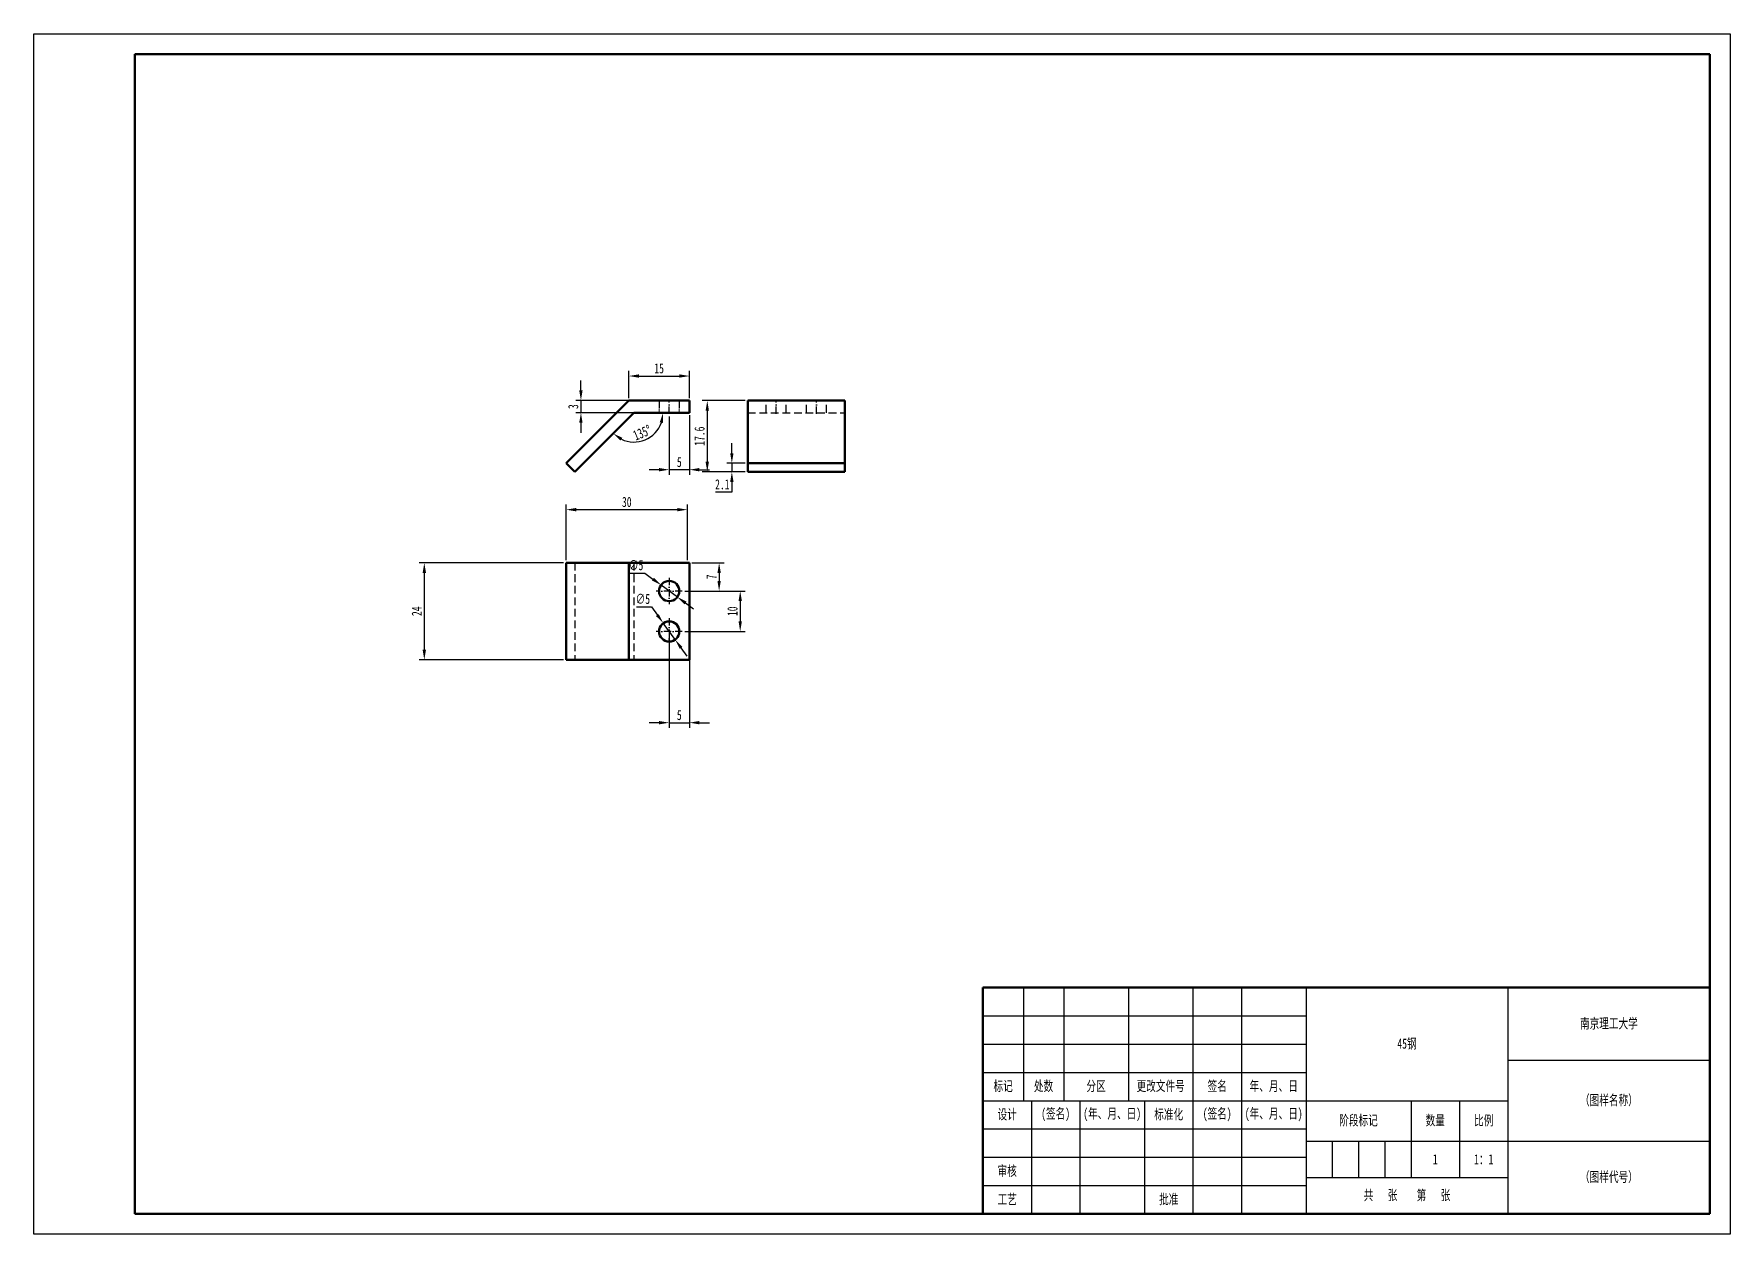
# Model space of a CAD drawing. Header units: millimetres. Extents: x 1050 to 2021, y 766 to 1186.
# Drawn here: x 1050 to 1470, y 765.6 to 1062.6 of the extents above; entities that cross this region are included whole.
import ezdxf

# ---------------------------------------------------------------- set-up
doc = ezdxf.new("R2010")
doc.units = ezdxf.units.MM
doc.header["$LTSCALE"] = 0.3
doc.linetypes.add('DASHDOT', pattern=[18.5, 12, -3, 0.5, -3])
doc.linetypes.add('DASHED', pattern=[19.05, 12.7, -6.35])
for name, color, linetype, lineweight in [('尺寸线', 3, 'Continuous', 25), ('粗实线', 7, 'Continuous', 50), ('细实线', 7, 'Continuous', 25), ('细文本', 7, 'Continuous', 25)]:
    doc.layers.add(name, color=color, linetype=linetype, lineweight=lineweight)
doc.styles.add('NUT Standard', font='simfang.ttf', dxfattribs={"width": 0.7, "height": 2.5})
doc.dimstyles.new('NUT Standard', dxfattribs={"dimtxt": 2.5, "dimasz": 2.5, "dimexe": 1.25, "dimexo": 0.625, "dimtad": 1, "dimtoh": 1, "dimdec": 1, "dimdsep": 46, "dimtxsty": 'NUT Standard', "dimcen": 2.5, "dimadec": 0, "dimazin": 0, "dimtfac": 1, "dimtdec": 1, "dimtmove": 0, "dimatfit": 3, "dimfxl": 1, "dimarcsym": 0})

msp = doc.modelspace()

# ---------------------------------------------------------------- texts
at = {"layer": '粗实线', "char_height": 2.5, "attachment_point": 5, "style": 'NUT Standard'}
for s, insert in [('\\pxqc;{\\fFangSong|b0|i0|c134|p49;1}', (1397.04, 784.12)), ('\\pxqc;{\\fFangSong|b0|i0|c134|p49;1：1}', (1409.04, 784.12))]:
    msp.add_mtext_dynamic_manual_height_columns(s, width=12, gutter_width=12.5, heights=[0], dxfattribs=dict(at, insert=insert))
at = {"layer": '细文本', "char_height": 2.5, "attachment_point": 5, "style": 'NUT Standard'}
for s, insert, width in [('{\\fFangSong|b0|i0|c134|p49;南京理工大学}', (1440.04, 817.62), 50), ('45钢', (1390.04, 812.62), 50), ('标记', (1290.04, 802.12), 10), ('处数', (1300.04, 802.12), 10), ('分区', (1313.04, 802.12), 16), ('更改文件号', (1329.04, 802.12), 16), ('签名', (1343.04, 802.12), 12), ('年、月、日', (1357.04, 802.12), 16), ('（图样名称）', (1440.04, 798.62), 50), ('设计', (1291.04, 795.12), 12), ('(签名)', (1303.04, 795.12), 12), ('(年、月、日)', (1317.04, 795.12), 16), ('标准化', (1331.04, 795.12), 12), ('(签名)', (1343.04, 795.12), 12), ('(年、月、日)', (1357.04, 795.12), 16), ('阶段标记', (1378.04, 793.62), 26), ('数量', (1397.04, 793.62), 12), ('比例', (1409.04, 793.62), 12), ('审核', (1291.04, 781.12), 12), ('（图样代号）', (1440.04, 779.62), 50), ('工艺', (1291.04, 774.12), 12), ('批准', (1331.04, 774.12), 12), ('共   张    第   张', (1390.04, 775.12), 50)]:
    msp.add_mtext(s, dxfattribs=dict(at, insert=insert, width=width))

# ---------------------------------------------------------------- blocks, each defined once
blk = doc.blocks.new('*D5')
at = {"layer": 'Defpoints', "color": 0, "transparency": 16777216}
for p in [(1211.85, 944.89), (1181.83, 931.75), (1211.85, 931.75)]:
    blk.add_point(p, dxfattribs=at)
at = {"layer": '尺寸线', "color": 0, "lineweight": -2, "transparency": 16777216}
for p, q in [((1181.83, 932.37), (1181.83, 946.14)), ((1211.85, 932.37), (1211.85, 946.14)), ((1184.33, 944.89), (1209.35, 944.89))]:
    blk.add_line(p, q, dxfattribs=at)
at = {"layer": '尺寸线', "color": 0, "transparency": 16777216}
for points in [[(1184.33, 945.31), (1184.33, 944.47), (1181.83, 944.89)], [(1209.35, 945.31), (1209.35, 944.47), (1211.85, 944.89)]]:
    blk.add_solid(points, dxfattribs=at)
at = {"layer": '尺寸线', "color": 0, "transparency": 16777216, "insert": (1196.84, 946.78), "char_height": 2.5, "attachment_point": 5, "style": 'NUT Standard'}
blk.add_mtext('30', dxfattribs=at)
blk = doc.blocks.new('*D6')
at = {"layer": 'Defpoints', "color": 0, "transparency": 16777216}
for p in [(1181.83, 931.75), (1146.71, 907.75), (1181.83, 907.75)]:
    blk.add_point(p, dxfattribs=at)
at = {"layer": '尺寸线', "color": 0, "lineweight": -2, "transparency": 16777216}
for p, q in [((1181.21, 931.75), (1145.46, 931.75)), ((1146.71, 929.25), (1146.71, 910.25)), ((1181.21, 907.75), (1145.46, 907.75))]:
    blk.add_line(p, q, dxfattribs=at)
at = {"layer": '尺寸线', "color": 0, "transparency": 16777216}
for points in [[(1146.29, 929.25), (1147.13, 929.25), (1146.71, 931.75)], [(1146.29, 910.25), (1147.13, 910.25), (1146.71, 907.75)]]:
    blk.add_solid(points, dxfattribs=at)
at = {"layer": '尺寸线', "color": 0, "transparency": 16777216, "insert": (1144.84, 919.75), "char_height": 2.5, "attachment_point": 5, "rotation": 90, "style": 'NUT Standard'}
blk.add_mtext('24', dxfattribs=at)
blk = doc.blocks.new('*D7')
at = {"layer": 'Defpoints', "color": 0, "transparency": 16777216}
for p in [(1212.35, 977.96), (1197.35, 971.89), (1212.35, 971.89)]:
    blk.add_point(p, dxfattribs=at)
at = {"layer": '尺寸线', "color": 0, "lineweight": -2, "transparency": 16777216}
for p, q in [((1197.35, 972.51), (1197.35, 979.21)), ((1212.35, 972.51), (1212.35, 979.21)), ((1199.85, 977.96), (1209.85, 977.96))]:
    blk.add_line(p, q, dxfattribs=at)
at = {"layer": '尺寸线', "color": 0, "transparency": 16777216}
for points in [[(1199.85, 978.38), (1199.85, 977.55), (1197.35, 977.96)], [(1209.85, 978.38), (1209.85, 977.55), (1212.35, 977.96)]]:
    blk.add_solid(points, dxfattribs=at)
at = {"layer": '尺寸线', "color": 0, "transparency": 16777216, "insert": (1204.85, 979.85), "char_height": 2.5, "attachment_point": 5, "style": 'NUT Standard'}
blk.add_mtext('15', dxfattribs=at)
blk = doc.blocks.new('*D8')
at = {"layer": 'Defpoints', "color": 0, "transparency": 16777216}
for p in [(1205.33, 926.23), (1209.37, 923.27)]:
    blk.add_point(p, dxfattribs=at)
at = {"layer": '尺寸线', "color": 0, "lineweight": -2, "transparency": 16777216}
for p, q in [((1197.62, 929.18), (1201.3, 929.18)), ((1201.3, 929.18), (1203.32, 927.7)), ((1209.37, 923.27), (1205.33, 926.23)), ((1211.39, 921.8), (1213.4, 920.32))]:
    blk.add_line(p, q, dxfattribs=at)
at = {"layer": '尺寸线', "color": 0, "transparency": 16777216}
for points in [[(1203.56, 928.04), (1203.07, 927.37), (1205.33, 926.23)], [(1211.63, 922.13), (1211.14, 921.46), (1209.37, 923.27)]]:
    blk.add_solid(points, dxfattribs=at)
at = {"layer": '尺寸线', "color": 0, "transparency": 16777216, "insert": (1199.15, 931.14), "char_height": 2.5, "attachment_point": 5, "style": 'NUT Standard'}
blk.add_mtext('∅5', dxfattribs=at)
blk = doc.blocks.new('*D9')
at = {"layer": 'Defpoints', "color": 0, "transparency": 16777216}
for p in [(1205.89, 916.78), (1208.81, 912.72)]:
    blk.add_point(p, dxfattribs=at)
at = {"layer": '尺寸线', "color": 0, "lineweight": -2, "transparency": 16777216}
for p, q in [((1199.29, 920.83), (1202.97, 920.83)), ((1202.97, 920.83), (1204.43, 918.81)), ((1208.81, 912.72), (1205.89, 916.78)), ((1210.27, 910.69), (1211.74, 908.67))]:
    blk.add_line(p, q, dxfattribs=at)
at = {"layer": '尺寸线', "color": 0, "transparency": 16777216}
for points in [[(1204.77, 919.05), (1204.09, 918.56), (1205.89, 916.78)], [(1210.61, 910.94), (1209.94, 910.45), (1208.81, 912.72)]]:
    blk.add_solid(points, dxfattribs=at)
at = {"layer": '尺寸线', "color": 0, "transparency": 16777216, "insert": (1200.82, 922.79), "char_height": 2.5, "attachment_point": 5, "style": 'NUT Standard'}
blk.add_mtext('∅5', dxfattribs=at)
blk = doc.blocks.new('*D10')
at = {"layer": 'Defpoints', "color": 0, "transparency": 16777216}
for p in [(1210.6, 924.75), (1210.6, 914.75), (1224.93, 914.75)]:
    blk.add_point(p, dxfattribs=at)
at = {"layer": '尺寸线', "color": 0, "lineweight": -2, "transparency": 16777216}
for p, q in [((1211.23, 924.75), (1226.18, 924.75)), ((1224.93, 922.25), (1224.93, 917.25)), ((1211.23, 914.75), (1226.18, 914.75))]:
    blk.add_line(p, q, dxfattribs=at)
at = {"layer": '尺寸线', "color": 0, "transparency": 16777216}
for points in [[(1224.52, 922.25), (1225.35, 922.25), (1224.93, 924.75)], [(1224.52, 917.25), (1225.35, 917.25), (1224.93, 914.75)]]:
    blk.add_solid(points, dxfattribs=at)
at = {"layer": '尺寸线', "color": 0, "transparency": 16777216, "insert": (1223.04, 919.75), "char_height": 2.5, "attachment_point": 5, "rotation": 90, "style": 'NUT Standard'}
blk.add_mtext('10', dxfattribs=at)
blk = doc.blocks.new('*D11')
at = {"layer": 'Defpoints', "color": 0, "transparency": 16777216}
for p in [(1212.35, 931.75), (1212.35, 924.75), (1219.71, 924.75)]:
    blk.add_point(p, dxfattribs=at)
at = {"layer": '尺寸线', "color": 0, "lineweight": -2, "transparency": 16777216}
for p, q in [((1212.98, 931.75), (1220.96, 931.75)), ((1219.71, 929.25), (1219.71, 927.25)), ((1212.98, 924.75), (1220.96, 924.75))]:
    blk.add_line(p, q, dxfattribs=at)
at = {"layer": '尺寸线', "color": 0, "transparency": 16777216}
for points in [[(1219.3, 929.25), (1220.13, 929.25), (1219.71, 931.75)], [(1219.3, 927.25), (1220.13, 927.25), (1219.71, 924.75)]]:
    blk.add_solid(points, dxfattribs=at)
at = {"layer": '尺寸线', "color": 0, "transparency": 16777216, "insert": (1217.82, 928.25), "char_height": 2.5, "attachment_point": 5, "rotation": 90, "style": 'NUT Standard'}
blk.add_mtext('7', dxfattribs=at)
blk = doc.blocks.new('*D12')
at = {"layer": 'Defpoints', "color": 0, "transparency": 16777216}
for p in [(1226.83, 971.89), (1216.78, 954.25), (1226.83, 954.25)]:
    blk.add_point(p, dxfattribs=at)
at = {"layer": '尺寸线', "color": 0, "lineweight": -2, "transparency": 16777216}
for p, q in [((1226.2, 971.89), (1215.53, 971.89)), ((1216.78, 969.39), (1216.78, 956.75)), ((1226.2, 954.25), (1215.53, 954.25))]:
    blk.add_line(p, q, dxfattribs=at)
at = {"layer": '尺寸线', "color": 0, "transparency": 16777216}
for points in [[(1216.36, 969.39), (1217.19, 969.39), (1216.78, 971.89)], [(1216.36, 956.75), (1217.19, 956.75), (1216.78, 954.25)]]:
    blk.add_solid(points, dxfattribs=at)
at = {"layer": '尺寸线', "color": 0, "transparency": 16777216, "insert": (1214.88, 963.07), "char_height": 2.5, "attachment_point": 5, "rotation": 90, "style": 'NUT Standard'}
blk.add_mtext('17.6', dxfattribs=at)
blk = doc.blocks.new('*D13')
at = {"layer": 'Defpoints', "color": 0, "transparency": 16777216}
for p in [(1222.86, 954.25), (1226.83, 956.37), (1226.83, 954.25)]:
    blk.add_point(p, dxfattribs=at)
at = {"layer": '尺寸线', "color": 0, "lineweight": -2, "transparency": 16777216}
for p, q in [((1222.86, 958.87), (1222.86, 961.37)), ((1226.2, 956.37), (1221.61, 956.37)), ((1226.2, 954.25), (1221.61, 954.25)), ((1222.86, 956.37), (1222.86, 954.25)), ((1222.86, 949.25), (1218.79, 949.25)), ((1222.86, 951.75), (1222.86, 949.25))]:
    blk.add_line(p, q, dxfattribs=at)
at = {"layer": '尺寸线', "color": 0, "transparency": 16777216}
for points in [[(1222.45, 958.87), (1223.28, 958.87), (1222.86, 956.37)], [(1222.45, 951.75), (1223.28, 951.75), (1222.86, 954.25)]]:
    blk.add_solid(points, dxfattribs=at)
at = {"layer": '尺寸线', "color": 0, "transparency": 16777216, "insert": (1220.51, 951.14), "char_height": 2.5, "attachment_point": 5, "style": 'NUT Standard'}
blk.add_mtext('2.1', dxfattribs=at)
blk = doc.blocks.new('*D14')
at = {"layer": 'Defpoints', "color": 0, "transparency": 16777216}
for p in [(1207.35, 968.59), (1212.35, 968.89), (1207.35, 954.78)]:
    blk.add_point(p, dxfattribs=at)
at = {"layer": '尺寸线', "color": 0, "lineweight": -2, "transparency": 16777216}
for p, q in [((1207.35, 967.96), (1207.35, 953.53)), ((1212.35, 968.26), (1212.35, 953.53)), ((1204.85, 954.78), (1202.35, 954.78)), ((1212.35, 954.78), (1207.35, 954.78)), ((1214.85, 954.78), (1217.35, 954.78))]:
    blk.add_line(p, q, dxfattribs=at)
at = {"layer": '尺寸线', "color": 0, "transparency": 16777216}
for points in [[(1204.85, 955.2), (1204.85, 954.36), (1207.35, 954.78)], [(1214.85, 955.2), (1214.85, 954.36), (1212.35, 954.78)]]:
    blk.add_solid(points, dxfattribs=at)
at = {"layer": '尺寸线', "color": 0, "transparency": 16777216, "insert": (1209.85, 956.67), "char_height": 2.5, "attachment_point": 5, "style": 'NUT Standard'}
blk.add_mtext('5', dxfattribs=at)
blk = doc.blocks.new('*D15')
at = {"layer": 'Defpoints', "color": 0, "transparency": 16777216}
for p in [(1198.59, 968.89), (1198.59, 968.89), (1212.35, 968.89), (1198.59, 961.63), (1183.95, 954.25)]:
    blk.add_point(p, dxfattribs=at)
at = {"layer": '尺寸线', "color": 0, "lineweight": -2, "transparency": 16777216}
blk.add_arc((1198.59, 968.89), 7.26, 244.8392, 340.1608, dxfattribs=at)
at = {"layer": '尺寸线', "color": 0, "transparency": 16777216}
for points in [[(1205.01, 966.5), (1205.83, 966.35), (1205.85, 968.89)], [(1195.27, 961.98), (1195.75, 962.66), (1193.46, 963.76)]]:
    blk.add_solid(points, dxfattribs=at)
at = {"layer": '尺寸线', "color": 0, "transparency": 16777216, "insert": (1200.65, 963.93), "char_height": 2.5, "attachment_point": 5, "rotation": 22.5, "style": 'NUT Standard'}
blk.add_mtext('135°', dxfattribs=at)
blk = doc.blocks.new('*D16')
at = {"layer": 'Defpoints', "color": 0, "transparency": 16777216}
for p in [(1212.35, 971.89), (1185.49, 968.89), (1212.35, 968.89)]:
    blk.add_point(p, dxfattribs=at)
at = {"layer": '尺寸线', "color": 0, "lineweight": -2, "transparency": 16777216}
for p, q in [((1185.49, 974.39), (1185.49, 976.89)), ((1211.73, 971.89), (1184.24, 971.89)), ((1185.49, 971.89), (1185.49, 968.89)), ((1211.73, 968.89), (1184.24, 968.89)), ((1185.49, 966.39), (1185.49, 963.89))]:
    blk.add_line(p, q, dxfattribs=at)
at = {"layer": '尺寸线', "color": 0, "transparency": 16777216}
for points in [[(1185.07, 974.39), (1185.9, 974.39), (1185.49, 971.89)], [(1185.07, 966.39), (1185.9, 966.39), (1185.49, 968.89)]]:
    blk.add_solid(points, dxfattribs=at)
at = {"layer": '尺寸线', "color": 0, "transparency": 16777216, "insert": (1183.6, 970.39), "char_height": 2.5, "attachment_point": 5, "rotation": 90, "style": 'NUT Standard'}
blk.add_mtext('3', dxfattribs=at)
blk = doc.blocks.new('*D17')
at = {"layer": 'Defpoints', "color": 0, "transparency": 16777216}
for p in [(1207.35, 914.75), (1212.35, 914.75), (1212.35, 892.17)]:
    blk.add_point(p, dxfattribs=at)
at = {"layer": '尺寸线', "color": 0, "lineweight": -2, "transparency": 16777216}
for p, q in [((1207.35, 914.12), (1207.35, 890.92)), ((1212.35, 914.12), (1212.35, 890.92)), ((1204.85, 892.17), (1202.35, 892.17)), ((1207.35, 892.17), (1212.35, 892.17)), ((1214.85, 892.17), (1217.35, 892.17))]:
    blk.add_line(p, q, dxfattribs=at)
at = {"layer": '尺寸线', "color": 0, "transparency": 16777216}
for points in [[(1204.85, 892.59), (1204.85, 891.76), (1207.35, 892.17)], [(1214.85, 892.59), (1214.85, 891.76), (1212.35, 892.17)]]:
    blk.add_solid(points, dxfattribs=at)
at = {"layer": '尺寸线', "color": 0, "transparency": 16777216, "insert": (1209.85, 894.06), "char_height": 2.5, "attachment_point": 5, "style": 'NUT Standard'}
blk.add_mtext('5', dxfattribs=at)

# ---------------------------------------------------------------- dimensions: what is measured, and where the dimension line sits
at = {"layer": '尺寸线'}
for base, p1, p2, picture, middle in [((1212.35, 977.96), (1197.35, 971.89), (1212.35, 971.89), '*D7', (1204.85, 979.85)), ((1207.35, 954.78), (1212.35, 968.89), (1207.35, 968.59), '*D14', (1209.85, 956.67)), ((1211.85, 944.89), (1181.83, 931.75), (1211.85, 931.75), '*D5', (1196.84, 946.78)), ((1212.35, 892.17), (1207.35, 914.75), (1212.35, 914.75), '*D17', (1209.85, 894.06))]:
    dim = msp.add_linear_dim(base=base, p1=p1, p2=p2, dimstyle='NUT Standard', dxfattribs=at)
    dim.commit()
    dim.dimension.update_dxf_attribs({"geometry": picture, "text_midpoint": middle})
for base, p1, p2, picture, middle in [((1185.49, 968.89), (1212.35, 971.89), (1212.35, 968.89), '*D16', (1183.6, 970.39)), ((1216.78, 954.25), (1226.83, 971.89), (1226.83, 954.25), '*D12', (1214.88, 963.07)), ((1222.86, 954.25), (1226.83, 956.37), (1226.83, 954.25), '*D13', (1220.51, 951.14)), ((1146.71, 907.75), (1181.83, 931.75), (1181.83, 907.75), '*D6', (1144.84, 919.75)), ((1219.71, 924.75), (1212.35, 931.75), (1212.35, 924.75), '*D11', (1217.82, 928.25)), ((1224.93, 914.75), (1210.6, 924.75), (1210.6, 914.75), '*D10', (1223.04, 919.75))]:
    dim = msp.add_linear_dim(base=base, p1=p1, p2=p2, angle=90, dimstyle='NUT Standard', dxfattribs=at)
    dim.commit()
    dim.dimension.update_dxf_attribs({"geometry": picture, "text_midpoint": middle})
dim = msp.add_angular_dim_2l(base=(1198.59, 961.63), line1=((1198.59, 968.89), (1212.35, 968.89)), line2=((1183.95, 954.25), (1198.59, 968.89)), dimstyle='NUT Standard', dxfattribs=at)
dim.commit()
dim.dimension.update_dxf_attribs({"geometry": '*D15', "text_midpoint": (1200.65, 963.93)})
for p1, p2, picture, middle in [((1209.37, 923.27), (1205.33, 926.23), '*D8', (1199.15, 929.18)), ((1208.81, 912.72), (1205.89, 916.78), '*D9', (1200.82, 920.83))]:
    dim = msp.add_diameter_dim_2p(p1=p1, p2=p2, dimstyle='NUT Standard', dxfattribs=at)
    dim.commit()
    dim.dimension.update_dxf_attribs({"geometry": picture, "text_midpoint": middle, "dimtype": 163})

# ---------------------------------------------------------------- linework, layer by layer
for p, q in [((1050.04, 1062.62), (1470.04, 1062.62)), ((1050.04, 765.62), (1050.04, 1062.62)), ((1470.04, 1062.62), (1470.04, 765.62)), ((1470.04, 765.62), (1050.04, 765.62))]:
    msp.add_line(p, q)
at = {"color": 7, "lineweight": 50}
for p, q in [((1197.35, 971.89), (1181.83, 956.37)), ((1212.35, 971.89), (1197.35, 971.89)), ((1212.35, 968.89), (1212.35, 971.89)), ((1226.83, 971.89), (1226.83, 956.37)), ((1226.83, 971.89), (1250.83, 971.89)), ((1250.83, 971.89), (1250.83, 956.37)), ((1183.95, 954.25), (1198.59, 968.89)), ((1198.59, 968.89), (1212.35, 968.89)), ((1181.83, 956.37), (1183.95, 954.25)), ((1226.83, 956.37), (1226.83, 954.25)), ((1226.83, 956.37), (1250.83, 956.37)), ((1226.83, 954.25), (1250.83, 954.25)), ((1250.83, 956.37), (1250.83, 954.25)), ((1197.35, 931.75), (1181.83, 931.75)), ((1181.83, 931.75), (1181.83, 907.75)), ((1212.35, 931.75), (1197.35, 931.75)), ((1197.35, 931.75), (1197.35, 907.75)), ((1212.35, 931.75), (1212.35, 907.75)), ((1197.35, 907.75), (1181.83, 907.75)), ((1212.35, 907.75), (1197.35, 907.75))]:
    msp.add_line(p, q, dxfattribs=at)
at = {"color": 7, "linetype": 'DASHED', "lineweight": 13, "ltscale": 0.075}
for p, q in [((1204.85, 971.89), (1204.85, 968.89)), ((1209.85, 971.89), (1209.85, 968.89))]:
    msp.add_line(p, q, dxfattribs=at)
at = {"color": 2, "linetype": 'DASHED', "lineweight": 25, "ltscale": 0.5, "true_color": 0xf1eb1f}
for p, q in [((1204.85, 971.89), (1204.85, 968.89)), ((1209.85, 971.89), (1209.85, 968.89)), ((1231.33, 968.89), (1231.33, 971.89)), ((1236.33, 968.89), (1236.33, 971.89)), ((1241.33, 968.89), (1241.33, 971.89)), ((1246.33, 968.89), (1246.33, 971.89)), ((1226.83, 968.89), (1250.83, 968.89)), ((1183.95, 931.75), (1183.95, 907.75)), ((1198.59, 931.75), (1198.59, 907.75))]:
    msp.add_line(p, q, dxfattribs=at)
at = {"color": 242, "linetype": 'DASHDOT', "lineweight": 25, "ltscale": 0.5, "true_color": 0xcd2027}
for p, q in [((1207.35, 968.59), (1207.35, 972.19)), ((1233.83, 968.59), (1233.83, 972.19)), ((1243.83, 968.59), (1243.83, 972.19)), ((1210.6, 924.75), (1204.1, 924.75)), ((1207.35, 928), (1207.35, 921.5)), ((1207.35, 918), (1207.35, 911.5)), ((1210.6, 914.75), (1204.1, 914.75))]:
    msp.add_line(p, q, dxfattribs=at)
at = {"color": 7, "lineweight": 50}
for centre in [(1207.35, 924.75), (1207.35, 914.75)]:
    msp.add_circle(centre, 2.5, dxfattribs=at)
at = {"layer": '粗实线'}
for p, q in [((1075.04, 770.62), (1075.04, 1057.62)), ((1075.04, 1057.62), (1465.04, 1057.62)), ((1465.04, 1057.62), (1465.04, 770.62)), ((1285.04, 826.62), (1465.04, 826.62)), ((1285.04, 770.62), (1285.04, 826.62)), ((1465.04, 770.62), (1075.04, 770.62)), ((1285.04, 770.62), (1465.04, 770.62))]:
    msp.add_line(p, q, dxfattribs=at)
at = {"layer": '细实线'}
for p, q in [((1295.04, 826.62), (1295.04, 798.62)), ((1305.04, 826.62), (1305.04, 798.62)), ((1321.04, 826.62), (1321.04, 798.62)), ((1337.04, 826.62), (1337.04, 798.62)), ((1349.04, 826.62), (1349.04, 798.62)), ((1365.04, 826.62), (1365.04, 770.62)), ((1415.04, 826.62), (1415.04, 770.62)), ((1285.04, 819.62), (1365.04, 819.62)), ((1285.04, 812.62), (1365.04, 812.62)), ((1415.04, 808.62), (1465.04, 808.62)), ((1285.04, 805.62), (1365.04, 805.62)), ((1285.04, 798.62), (1415.04, 798.62)), ((1297.04, 798.62), (1297.04, 770.62)), ((1309.04, 798.62), (1309.04, 770.62)), ((1325.04, 798.62), (1325.04, 770.62)), ((1337.04, 798.62), (1337.04, 770.62)), ((1349.04, 798.62), (1349.04, 770.62)), ((1391.04, 798.62), (1391.04, 779.62)), ((1403.04, 798.62), (1403.04, 779.62)), ((1285.04, 791.62), (1365.04, 791.62)), ((1365.04, 788.62), (1465.04, 788.62)), ((1371.54, 788.62), (1371.54, 779.62)), ((1378.04, 788.62), (1378.04, 779.62)), ((1384.54, 788.62), (1384.54, 779.62)), ((1285.04, 784.62), (1365.04, 784.62)), ((1285.04, 777.62), (1365.04, 777.62)), ((1365.04, 779.62), (1415.04, 779.62))]:
    msp.add_line(p, q, dxfattribs=at)

msp.set_redraw_order([(e.dxf.handle, doc.entitydb.next_handle()) for e in msp.query("TEXT MTEXT ATTDEF DIMENSION ARC_DIMENSION")])  # texts and dimensions are drawn at this point

doc.saveas('drawing.dxf')
